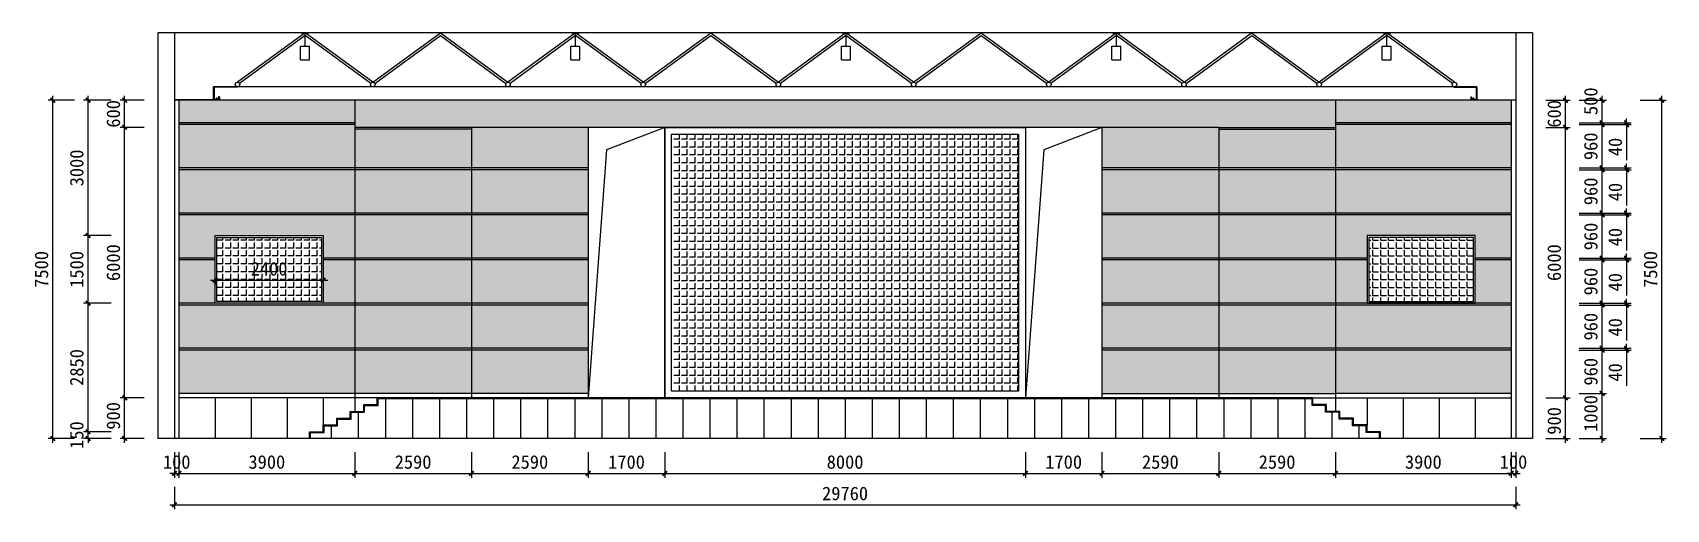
# Model space of a CAD drawing. Header units: millimetres. Extents: x -150677 to 588340, y -254013 to 149700.
# Drawn here: x 264356 to 300603, y -31325 to -20754 of the extents above; entities that cross this region are included whole.
import ezdxf

# ---------------------------------------------------------------- set-up
doc = ezdxf.new("R2010")
doc.units = ezdxf.units.MM
doc.header["$LTSCALE"] = 10
doc.header["$MEASUREMENT"] = 0
doc.linetypes.add('HIDDEN', pattern=[0.375, 0.25, -0.125])
for name, color, linetype in [('2-Ba顶面轮廓', 4, 'Continuous'), ('2-Da地拼', 4, 'Continuous'), ('9-ELa粗', 2, 'Continuous'), ('ceiling-light', 2, 'Continuous'), ('E-Elevation(立面图层)', 134, 'Continuous'), ('HAT【填充】', 8, 'Continuous')]:
    doc.layers.add(name, color=color, linetype=linetype)
doc.styles.get("Standard").update_dxf_attribs({"font": ''})
doc.styles.get('Standard').set_extended_font_data('SimSun')
doc.dimstyles.new('DIMN100', dxfattribs={"dimtxt": 300, "dimasz": 100, "dimexe": 100, "dimexo": 300, "dimgap": 100, "dimtad": 1, "dimdec": 0, "dimtxsty": 'Standard', "dimblk": 'ARCHTICK', "dimcen": 2.5, "dimdle": 100, "dimclrd": 8, "dimclre": 8, "dimclrt": 96, "dimadec": 0, "dimazin": 0, "dimtfac": 1, "dimtdec": 0, "dimtmove": 0, "dimatfit": 3, "dimldrblk": 'DOT', "dimfxl": 100, "dimarcsym": 0})
pattern_1 = [(90, (77426.86, -29654), (-408, 2e-14), [81.6, -122.4, 40.8, -163.2]), (90, (77416.66, -29368.4), (-408, 2e-14), [81.6, -326.4]), (90, (77396.26, -29409.2), (-408, 2e-14), [40.8, -367.2]), (90, (77386.06, -29633.6), (-408, 2e-14), [20.4, -285.6, 20.4, -81.6]), (90, (77365.66, -29490.8), (-408, 2e-14), [81.6, -122.4, 20.4, -183.6]), (90, (77355.46, -29592.8), (-408, 2e-14), [61.2, -346.8]), (90, (77345.26, -29490.8), (-408, 2e-14), [122.4, -285.6]), (90, (77335.06, -29613.2), (-408, 2e-14), [81.6, -326.4]), (90, (77324.86, -29450), (-408, 2e-14), [204, -204]), (90, (77304.46, -29572.4), (-408, 2e-14), [40.8, -122.4, 81.6, -163.2]), (90, (77294.26, -29286.8), (-408, 2e-14), [81.6, -326.4]), (90, (77284.06, -29368.4), (-408, 2e-14), [40.8, -367.2]), (90, (77273.86, -29450), (-408, 2e-14), [40.8, -367.2]), (90, (77263.66, -29654), (-408, 2e-14), [81.6, -326.4]), (90, (77253.46, -29450), (-408, 2e-14), [81.6, -326.4]), (90, (77233.06, -29450), (-408, 2e-14), [81.6, -81.6, 81.6, -163.2]), (90, (77212.66, -29531.6), (-408, 2e-14), [40.8, -204, 81.6, -81.6]), (90, (77202.46, -29450), (-408, 2e-14), [122.4, -285.6]), (90, (77182.06, -29450), (-408, 2e-14), [81.6, -326.4]), (90, (77171.86, -29613.2), (-408, 2e-14), [122.4, -163.2, 40.8, -81.6]), (90, (77151.46, -29613.2), (-408, 2e-14), [204, -204]), (90, (77141.26, -29368.4), (-408, 2e-14), [40.8, -367.2]), (90, (77131.06, -29490.8), (-408, 2e-14), [81.6, -326.4]), (90, (77120.86, -29572.4), (-408, 2e-14), [40.8, -163.2, 40.8, -163.2]), (90, (77110.66, -29613.2), (-408, 2e-14), [40.8, -122.4, 81.6, -163.2]), (90, (77100.46, -29531.6), (-408, 2e-14), [40.8, -204, 40.8, -122.4]), (90, (77090.26, -29450), (-408, 2e-14), [122.4, -285.6]), (90, (77069.86, -29613.2), (-408, 2e-14), [81.6, -326.4]), (90, (77059.66, -29409.2), (-408, 2e-14), [40.8, -367.2]), (90, (77049.46, -29327.6), (-408, 2e-14), [40.8, -367.2]), (104.036243, (77396.26, -29368.4), (-1e-06, 408), [42.024, -1640.203]), (104.036243, (77304.46, -29327.6), (-1e-06, 408), [42.024, -1640.203]), (104.036243, (77059.66, -29368.4), (-1e-06, 408), [42.024, -1640.203]), (104.036243, (77212.66, -29490.8), (-1e-06, 408), [42.024, -1640.203]), (104.036243, (77151.46, -29409.2), (-1e-06, 408), [42.024, -1640.203]), (104.036243, (77182.06, -29368.4), (-1e-06, 408), [42.024, -1640.203]), (104.036243, (77110.66, -29572.4), (-1e-06, 408), [42.024, -1640.203]), (104.036243, (77131.06, -29409.2), (-1e-06, 408), [42.024, -1640.203]), (104.036243, (77284.06, -29327.6), (-1e-06, 408), [84.048, -1598.179]), (104.036243, (77253.46, -29368.4), (-1e-06, 408), [84.048, -1598.179]), (104.036243, (77233.06, -29368.4), (-1e-06, 408), [84.048, -1598.179]), (255.963757, (77365.66, -29490.8), (-1e-08, -408), [42.024, -84.048, 42.024, -1514.13102]), (255.963757, (77304.46, -29572.4), (-1e-08, -408), [42.024, -1640.203]), (255.963757, (77120.86, -29572.4), (-1e-08, -408), [84.048, -1598.179]), (284.036243, (77416.66, -29368.4), (1e-06, -408), [42.024, -1640.203]), (75.963757, (77416.66, -29286.8), (1e-08, 408), [42.024, -1640.203]), (75.963757, (77273.86, -29409.2), (1e-08, 408), [42.024, -1640.203]), (75.963757, (77202.46, -29327.6), (1e-08, 408), [42.024, -1640.203]), (75.963757, (77171.86, -29490.8), (1e-08, 408), [42.024, -1640.203]), (75.963757, (77120.86, -29531.6), (1e-08, 408), [42.024, -1640.203]), (75.963757, (77100.46, -29490.8), (1e-08, 408), [42.024, -1640.203]), (75.963757, (77171.86, -29490.8), (1e-08, 408), [42.024, -1640.203]), (75.963757, (77110.66, -29368.4), (1e-08, 408), [168.096, -1514.131]), (75.963757, (77386.06, -29613.2), (1e-08, 408), [168.096, -1514.131]), (75.963757, (77355.46, -29572.4), (1e-08, 408), [168.096, -1514.131]), (75.963757, (77335.06, -29531.6), (1e-08, 408), [42.024, -84.048, 84.048, -1472.10702]), (75.963757, (77304.46, -29531.6), (1e-08, 408), [84.048, -84.048, 84.048, -1430.08302]), (75.963757, (77263.66, -29572.4), (1e-08, 408), [168.096, -1514.131]), (75.963757, (77233.06, -29613.2), (1e-08, 408), [168.096, -1514.131]), (75.963757, (77212.66, -29613.2), (1e-08, 408), [168.096, -1514.131]), (75.963757, (77090.26, -29327.6), (1e-08, 408), [42.024, -1640.203]), (75.96377, (77049.46, -29286.8), (-8e-05, 408), [84.048, -1598.179]), (75.96377, (77069.86, -29531.6), (-8e-05, 408), [84.048, -1598.179]), (75.96376, (77426.86, -29572.4), (-7e-06, 408), [168.096, -1514.131]), (75.96376, (77141.26, -29327.6), (-7e-06, 408), [126.072, -1556.155]), (75.96376, (77171.86, -29286.8), (-7e-06, 408), [252.144, -1430.083])]
pattern_2 = [(90, (0, 0), (-408, 2e-14), [81.6, -122.4, 40.8, -163.2]), (90, (-10.2, 285.6), (-408, 2e-14), [81.6, -326.4]), (90, (-30.6, 244.8), (-408, 2e-14), [40.8, -367.2]), (90, (-40.8, 20.4), (-408, 2e-14), [20.4, -285.6, 20.4, -81.6]), (90, (-61.2, 163.2), (-408, 2e-14), [81.6, -122.4, 20.4, -183.6]), (90, (-71.4, 61.2), (-408, 2e-14), [61.2, -346.8]), (90, (-81.6, 163.2), (-408, 2e-14), [122.4, -285.6]), (90, (-91.8, 40.8), (-408, 2e-14), [81.6, -326.4]), (90, (-102, 204), (-408, 2e-14), [204, -204]), (90, (-122.4, 81.6), (-408, 2e-14), [40.8, -122.4, 81.6, -163.2]), (90, (-132.6, 367.2), (-408, 2e-14), [81.6, -326.4]), (90, (-142.8, 285.6), (-408, 2e-14), [40.8, -367.2]), (90, (-153, 204), (-408, 2e-14), [40.8, -367.2]), (90, (-163.2, 1e-14), (-408, 2e-14), [81.6, -326.4]), (90, (-173.4, 204), (-408, 2e-14), [81.6, -326.4]), (90, (-193.8, 204), (-408, 2e-14), [81.6, -81.6, 81.6, -163.2]), (90, (-214.2, 122.4), (-408, 2e-14), [40.8, -204, 81.6, -81.6]), (90, (-224.4, 204), (-408, 2e-14), [122.4, -285.6]), (90, (-244.8, 204), (-408, 2e-14), [81.6, -326.4]), (90, (-255, 40.8), (-408, 2e-14), [122.4, -163.2, 40.8, -81.6]), (90, (-275.4, 40.8), (-408, 2e-14), [204, -204]), (90, (-285.6, 285.6), (-408, 2e-14), [40.8, -367.2]), (90, (-295.8, 163.2), (-408, 2e-14), [81.6, -326.4]), (90, (-306, 81.6), (-408, 2e-14), [40.8, -163.2, 40.8, -163.2]), (90, (-316.2, 40.8), (-408, 2e-14), [40.8, -122.4, 81.6, -163.2]), (90, (-326.4, 122.4), (-408, 2e-14), [40.8, -204, 40.8, -122.4]), (90, (-336.6, 204), (-408, 2e-14), [122.4, -285.6]), (90, (-357, 40.8), (-408, 2e-14), [81.6, -326.4]), (90, (-367.2, 244.8), (-408, 2e-14), [40.8, -367.2]), (90, (-377.4, 326.4), (-408, 2e-14), [40.8, -367.2]), (104.036243, (-30.6, 285.6), (-1e-06, 408), [42.024, -1640.203]), (104.036243, (-122.4, 326.4), (-1e-06, 408), [42.024, -1640.203]), (104.036243, (-367.2, 285.6), (-1e-06, 408), [42.024, -1640.203]), (104.036243, (-214.2, 163.2), (-1e-06, 408), [42.024, -1640.203]), (104.036243, (-275.4, 244.8), (-1e-06, 408), [42.024, -1640.203]), (104.036243, (-244.8, 285.6), (-1e-06, 408), [42.024, -1640.203]), (104.036243, (-316.2, 81.6), (-1e-06, 408), [42.024, -1640.203]), (104.036243, (-295.8, 244.8), (-1e-06, 408), [42.024, -1640.203]), (104.036243, (-142.8, 326.4), (-1e-06, 408), [84.048, -1598.179]), (104.036243, (-173.4, 285.6), (-1e-06, 408), [84.048, -1598.179]), (104.036243, (-193.8, 285.6), (-1e-06, 408), [84.048, -1598.179]), (255.963757, (-61.2, 163.2), (-1e-08, -408), [42.024, -84.048, 42.024, -1514.13102]), (255.963757, (-122.4, 81.6), (-1e-08, -408), [42.024, -1640.203]), (255.963757, (-306, 81.6), (-1e-08, -408), [84.048, -1598.179]), (284.036243, (-10.2, 285.6), (1e-06, -408), [42.024, -1640.203]), (75.963757, (-10.2, 367.2), (1e-08, 408), [42.024, -1640.203]), (75.963757, (-153, 244.8), (1e-08, 408), [42.024, -1640.203]), (75.963757, (-224.4, 326.4), (1e-08, 408), [42.024, -1640.203]), (75.963757, (-255, 163.2), (1e-08, 408), [42.024, -1640.203]), (75.963757, (-306, 122.4), (1e-08, 408), [42.024, -1640.203]), (75.963757, (-326.4, 163.2), (1e-08, 408), [42.024, -1640.203]), (75.963757, (-255, 163.2), (1e-08, 408), [42.024, -1640.203]), (75.963757, (-316.2, 285.6), (1e-08, 408), [168.096, -1514.131]), (75.963757, (-40.8, 40.8), (1e-08, 408), [168.096, -1514.131]), (75.963757, (-71.4, 81.6), (1e-08, 408), [168.096, -1514.131]), (75.963757, (-91.8, 122.4), (1e-08, 408), [42.024, -84.048, 84.048, -1472.10702]), (75.963757, (-122.4, 122.4), (1e-08, 408), [84.048, -84.048, 84.048, -1430.08302]), (75.963757, (-163.2, 81.6), (1e-08, 408), [168.096, -1514.131]), (75.963757, (-193.8, 40.8), (1e-08, 408), [168.096, -1514.131]), (75.963757, (-214.2, 40.8), (1e-08, 408), [168.096, -1514.131]), (75.963757, (-336.6, 326.4), (1e-08, 408), [42.024, -1640.203]), (75.963768, (-377.4, 367.2), (-7.8e-05, 408), [84.048, -1598.179]), (75.963768, (-357, 122.4), (-7.8e-05, 408), [84.048, -1598.179]), (75.963758, (5e-15, 81.6), (-7e-06, 408), [168.096, -1514.131]), (75.963758, (-285.6, 326.4), (-7e-06, 408), [126.072, -1556.155]), (75.963758, (-255, 367.2), (-7e-06, 408), [252.144, -1430.083])]

msp = doc.modelspace()

# ---------------------------------------------------------------- blocks, each defined once
blk = doc.blocks.new('A$C03C100C5')
at = {"color": 8, "linetype": 'HIDDEN', "ltscale": 0.001}
for p, q in [((2, 23, 0), (28, 23, 0)), ((15, 12, 0), (15, 34, 0))]:
    blk.add_line(p, q, dxfattribs=at)
at = {"ltscale": 0.2}
for p, q in [((5, 23, 0), (5, 11, 0)), ((25, 23, 0), (25, 11, 0))]:
    blk.add_line(p, q, dxfattribs=at)
at = {"ltscale": 0.2, "elevation": 0}
blk.add_lwpolyline([(30, 0), (30, 11), (0, 11), (0, 0)], close=True, dxfattribs=at)
at = {"ltscale": 0.2}
blk.add_circle((15, 23, 0), 7.88, dxfattribs=at)
blk.add_arc((15, 23, 0), 9.63, 356.8047, 183.1953, dxfattribs=at)
blk = doc.blocks.new('A$C68075832')
at = {"layer": 'E-Elevation(立面图层)', "color": 251, "ltscale": 200}
for p, q in [((-172, 1200), (-32, 1200)), ((-172, 1180), (-172, 1200)), ((-32, 1180), (-172, 1180)), ((-102, 900), (-102, 1180)), ((-32, 1180), (-32, 1200))]:
    blk.add_line(p, q, dxfattribs=at)
at = {"layer": 'E-Elevation(立面图层)', "ltscale": 200}
for p, q in [((0, 900), (-199, 900)), ((-199, 600), (-199, 900)), ((0, 600), (0, 900)), ((0, 600), (-199, 600))]:
    blk.add_line(p, q, dxfattribs=at)
blk = doc.blocks.new('_ArchTick')
at = {"color": 0, "linetype": 'ByBlock', "const_width": 0.4}
blk.add_lwpolyline([(-0.5, -0.5), (0.5, 0.5)], dxfattribs=at)
blk = doc.blocks.new('*D1337')
at = {"layer": '2-Ba顶面轮廓', "color": 8, "lineweight": -2, "transparency": 16777216}
for p, q in [((297931.78166, -28854), (298466.5, -28854)), ((298366.5, -29854), (298366.5, -28754)), ((297931.78166, -29754), (298466.5, -29754))]:
    blk.add_line(p, q, dxfattribs=at)
at = {"layer": 'Defpoints', "color": 0, "transparency": 16777216}
for p in [(297631.78166, -28854), (298366.5, -28854), (297631.78166, -29754)]:
    blk.add_point(p, dxfattribs=at)
at = {"layer": '2-Ba顶面轮廓', "color": 8, "lineweight": -2, "transparency": 16777216, "xscale": 100, "yscale": 100, "zscale": 100}
for p, rotation in [((298366.5, -28854), 90), ((298366.5, -29754), 270)]:
    blk.add_blockref('_ArchTick', p, dxfattribs=dict(at, rotation=rotation))
at = {"layer": '2-Ba顶面轮廓', "color": 96, "transparency": 16777216, "insert": (298116.5, -29364), "char_height": 300, "attachment_point": 5, "rotation": 90}
blk.add_mtext('900', dxfattribs=at)
blk = doc.blocks.new('_DOT')
at = {"color": 0, "linetype": 'ByBlock'}
blk.add_line((-0.35, 0), (-1, 0), dxfattribs=at)
at = {"color": 0, "linetype": 'ByBlock', "const_width": 0.35}
blk.add_lwpolyline([(-0.175, 0, 1), (0.175, 0, 1)], format="xyb", close=True, dxfattribs=at)
blk = doc.blocks.new('*D1338')
at = {"layer": '2-Ba顶面轮廓', "color": 8, "lineweight": -2, "transparency": 16777216}
for p, q in [((298366.5, -28954), (298366.5, -22754)), ((297931.78166, -22854), (298466.5, -22854)), ((297931.78166, -28854), (298466.5, -28854))]:
    blk.add_line(p, q, dxfattribs=at)
at = {"layer": 'Defpoints', "color": 0, "transparency": 16777216}
for p in [(297631.78166, -22854), (298366.5, -22854), (297631.78166, -28854)]:
    blk.add_point(p, dxfattribs=at)
at = {"layer": '2-Ba顶面轮廓', "color": 8, "lineweight": -2, "transparency": 16777216, "xscale": 100, "yscale": 100, "zscale": 100}
for p, rotation in [((298366.5, -22854), 90), ((298366.5, -28854), 270)]:
    blk.add_blockref('_ArchTick', p, dxfattribs=dict(at, rotation=rotation))
at = {"layer": '2-Ba顶面轮廓', "color": 96, "transparency": 16777216, "insert": (298116.5, -25854), "char_height": 300, "attachment_point": 5, "rotation": 90}
blk.add_mtext('6000', dxfattribs=at)
blk = doc.blocks.new('*D1339')
at = {"layer": '2-Ba顶面轮廓', "color": 8, "lineweight": -2, "transparency": 16777216}
for p, q in [((297931.78166, -22254), (298466.5, -22254)), ((298366.5, -22954), (298366.5, -22154)), ((297931.78166, -22854), (298466.5, -22854))]:
    blk.add_line(p, q, dxfattribs=at)
at = {"layer": 'Defpoints', "color": 0, "transparency": 16777216}
for p in [(297631.78166, -22254), (298366.5, -22254), (297631.78166, -22854)]:
    blk.add_point(p, dxfattribs=at)
at = {"layer": '2-Ba顶面轮廓', "color": 8, "lineweight": -2, "transparency": 16777216, "xscale": 100, "yscale": 100, "zscale": 100}
for p, rotation in [((298366.5, -22254), 90), ((298366.5, -22854), 270)]:
    blk.add_blockref('_ArchTick', p, dxfattribs=dict(at, rotation=rotation))
at = {"layer": '2-Ba顶面轮廓', "color": 96, "transparency": 16777216, "insert": (298116.5, -22554), "char_height": 300, "attachment_point": 5, "rotation": 90}
blk.add_mtext('600', dxfattribs=at)
blk = doc.blocks.new('*D1340')
at = {"layer": '2-Ba顶面轮廓', "color": 8, "lineweight": -2, "transparency": 16777216}
for p, q in [((298666, -28754), (299278, -28754)), ((299178, -29854), (299178, -28654)), ((298666, -29754), (299278, -29754))]:
    blk.add_line(p, q, dxfattribs=at)
at = {"layer": 'Defpoints', "color": 0, "transparency": 16777216}
for p in [(298366, -28754), (299178, -28754), (298366, -29754)]:
    blk.add_point(p, dxfattribs=at)
at = {"layer": '2-Ba顶面轮廓', "color": 8, "lineweight": -2, "transparency": 16777216, "xscale": 100, "yscale": 100, "zscale": 100}
for p, rotation in [((299178, -28754), 90), ((299178, -29754), 270)]:
    blk.add_blockref('_ArchTick', p, dxfattribs=dict(at, rotation=rotation))
at = {"layer": '2-Ba顶面轮廓', "color": 96, "transparency": 16777216, "insert": (298928, -29199), "char_height": 300, "attachment_point": 5, "rotation": 90}
blk.add_mtext('1000', dxfattribs=at)
blk = doc.blocks.new('*D1341')
at = {"layer": '2-Ba顶面轮廓', "color": 8, "lineweight": -2, "transparency": 16777216}
for p, q in [((298666.5, -27794), (299278.5, -27794)), ((299178.5, -28854), (299178.5, -27694)), ((298666.5, -28754), (299278.5, -28754))]:
    blk.add_line(p, q, dxfattribs=at)
at = {"layer": 'Defpoints', "color": 0, "transparency": 16777216}
for p in [(298366.5, -27794), (299178.5, -27794), (298366.5, -28754)]:
    blk.add_point(p, dxfattribs=at)
at = {"layer": '2-Ba顶面轮廓', "color": 8, "lineweight": -2, "transparency": 16777216, "xscale": 100, "yscale": 100, "zscale": 100}
for p, rotation in [((299178.5, -27794), 90), ((299178.5, -28754), 270)]:
    blk.add_blockref('_ArchTick', p, dxfattribs=dict(at, rotation=rotation))
at = {"layer": '2-Ba顶面轮廓', "color": 96, "transparency": 16777216, "insert": (298928.5, -28274), "char_height": 300, "attachment_point": 5, "rotation": 90}
blk.add_mtext('960', dxfattribs=at)
blk = doc.blocks.new('*D1342')
at = {"layer": '2-Ba顶面轮廓', "color": 8, "lineweight": -2, "transparency": 16777216}
for p, q in [((299209, -27754), (299821, -27754)), ((299209, -27794), (299821, -27794)), ((299721, -27754), (299721, -27654)), ((299721, -27754), (299721, -27794)), ((299721, -27794), (299721, -28584))]:
    blk.add_line(p, q, dxfattribs=at)
at = {"layer": 'Defpoints', "color": 0, "transparency": 16777216}
for p in [(298909, -27754), (298909, -27794), (299721, -27754)]:
    blk.add_point(p, dxfattribs=at)
at = {"layer": '2-Ba顶面轮廓', "color": 8, "lineweight": -2, "transparency": 16777216, "xscale": 100, "yscale": 100, "zscale": 100}
for p, rotation in [((299721, -27754), 270), ((299721, -27794), 90)]:
    blk.add_blockref('_ArchTick', p, dxfattribs=dict(at, rotation=rotation))
at = {"layer": '2-Ba顶面轮廓', "color": 96, "transparency": 16777216, "insert": (299471, -28289), "char_height": 300, "attachment_point": 5, "rotation": 90}
blk.add_mtext('40', dxfattribs=at)
blk = doc.blocks.new('*D1343')
at = {"layer": '2-Ba顶面轮廓', "color": 8, "lineweight": -2, "transparency": 16777216}
for p, q in [((298666.5, -26794), (299278.5, -26794)), ((299178.5, -27854), (299178.5, -26694)), ((298666.5, -27754), (299278.5, -27754))]:
    blk.add_line(p, q, dxfattribs=at)
at = {"layer": 'Defpoints', "color": 0, "transparency": 16777216}
for p in [(298366.5, -26794), (299178.5, -26794), (298366.5, -27754)]:
    blk.add_point(p, dxfattribs=at)
at = {"layer": '2-Ba顶面轮廓', "color": 8, "lineweight": -2, "transparency": 16777216, "xscale": 100, "yscale": 100, "zscale": 100}
for p, rotation in [((299178.5, -26794), 90), ((299178.5, -27754), 270)]:
    blk.add_blockref('_ArchTick', p, dxfattribs=dict(at, rotation=rotation))
at = {"layer": '2-Ba顶面轮廓', "color": 96, "transparency": 16777216, "insert": (298928.5, -27274), "char_height": 300, "attachment_point": 5, "rotation": 90}
blk.add_mtext('960', dxfattribs=at)
blk = doc.blocks.new('*D1344')
at = {"layer": '2-Ba顶面轮廓', "color": 8, "lineweight": -2, "transparency": 16777216}
for p, q in [((299209, -26754), (299821, -26754)), ((299209, -26794), (299821, -26794)), ((299721, -26754), (299721, -26654)), ((299721, -26754), (299721, -26794)), ((299721, -26794), (299721, -27584))]:
    blk.add_line(p, q, dxfattribs=at)
at = {"layer": 'Defpoints', "color": 0, "transparency": 16777216}
for p in [(298909, -26754), (298909, -26794), (299721, -26754)]:
    blk.add_point(p, dxfattribs=at)
at = {"layer": '2-Ba顶面轮廓', "color": 8, "lineweight": -2, "transparency": 16777216, "xscale": 100, "yscale": 100, "zscale": 100}
for p, rotation in [((299721, -26754), 270), ((299721, -26794), 90)]:
    blk.add_blockref('_ArchTick', p, dxfattribs=dict(at, rotation=rotation))
at = {"layer": '2-Ba顶面轮廓', "color": 96, "transparency": 16777216, "insert": (299471, -27289), "char_height": 300, "attachment_point": 5, "rotation": 90}
blk.add_mtext('40', dxfattribs=at)
blk = doc.blocks.new('*D1347')
at = {"layer": '2-Ba顶面轮廓', "color": 8, "lineweight": -2, "transparency": 16777216}
for p, q in [((299178.5, -26854), (299178.5, -25694)), ((298666.5, -25794), (299278.5, -25794)), ((298666.5, -26754), (299278.5, -26754))]:
    blk.add_line(p, q, dxfattribs=at)
at = {"layer": 'Defpoints', "color": 0, "transparency": 16777216}
for p in [(298366.5, -25794), (299178.5, -25794), (298366.5, -26754)]:
    blk.add_point(p, dxfattribs=at)
at = {"layer": '2-Ba顶面轮廓', "color": 8, "lineweight": -2, "transparency": 16777216, "xscale": 100, "yscale": 100, "zscale": 100}
for p, rotation in [((299178.5, -25794), 90), ((299178.5, -26754), 270)]:
    blk.add_blockref('_ArchTick', p, dxfattribs=dict(at, rotation=rotation))
at = {"layer": '2-Ba顶面轮廓', "color": 96, "transparency": 16777216, "insert": (298928.5, -26274), "char_height": 300, "attachment_point": 5, "rotation": 90}
blk.add_mtext('960', dxfattribs=at)
blk = doc.blocks.new('*D1345')
at = {"layer": '2-Ba顶面轮廓', "color": 8, "lineweight": -2, "transparency": 16777216}
for p, q in [((299721, -25754), (299721, -25654)), ((299209, -25754), (299821, -25754)), ((299209, -25794), (299821, -25794)), ((299721, -25754), (299721, -25794)), ((299721, -25794), (299721, -26584))]:
    blk.add_line(p, q, dxfattribs=at)
at = {"layer": 'Defpoints', "color": 0, "transparency": 16777216}
for p in [(298909, -25754), (298909, -25794), (299721, -25754)]:
    blk.add_point(p, dxfattribs=at)
at = {"layer": '2-Ba顶面轮廓', "color": 8, "lineweight": -2, "transparency": 16777216, "xscale": 100, "yscale": 100, "zscale": 100}
for p, rotation in [((299721, -25754), 270), ((299721, -25794), 90)]:
    blk.add_blockref('_ArchTick', p, dxfattribs=dict(at, rotation=rotation))
at = {"layer": '2-Ba顶面轮廓', "color": 96, "transparency": 16777216, "insert": (299471, -26289), "char_height": 300, "attachment_point": 5, "rotation": 90}
blk.add_mtext('40', dxfattribs=at)
blk = doc.blocks.new('*D1346')
at = {"layer": '2-Ba顶面轮廓', "color": 8, "lineweight": -2, "transparency": 16777216}
for p, q in [((298666.5, -24794), (299278.5, -24794)), ((299178.5, -25854), (299178.5, -24694)), ((298666.5, -25754), (299278.5, -25754))]:
    blk.add_line(p, q, dxfattribs=at)
at = {"layer": 'Defpoints', "color": 0, "transparency": 16777216}
for p in [(298366.5, -24794), (299178.5, -24794), (298366.5, -25754)]:
    blk.add_point(p, dxfattribs=at)
at = {"layer": '2-Ba顶面轮廓', "color": 8, "lineweight": -2, "transparency": 16777216, "xscale": 100, "yscale": 100, "zscale": 100}
for p, rotation in [((299178.5, -24794), 90), ((299178.5, -25754), 270)]:
    blk.add_blockref('_ArchTick', p, dxfattribs=dict(at, rotation=rotation))
at = {"layer": '2-Ba顶面轮廓', "color": 96, "transparency": 16777216, "insert": (298928.5, -25274), "char_height": 300, "attachment_point": 5, "rotation": 90}
blk.add_mtext('960', dxfattribs=at)
blk = doc.blocks.new('*D1348')
at = {"layer": '2-Ba顶面轮廓', "color": 8, "lineweight": -2, "transparency": 16777216}
for p, q in [((299209, -24754), (299821, -24754)), ((299209, -24794), (299821, -24794)), ((299721, -24754), (299721, -24654)), ((299721, -24754), (299721, -24794)), ((299721, -24794), (299721, -25584))]:
    blk.add_line(p, q, dxfattribs=at)
at = {"layer": 'Defpoints', "color": 0, "transparency": 16777216}
for p in [(298909, -24754), (298909, -24794), (299721, -24754)]:
    blk.add_point(p, dxfattribs=at)
at = {"layer": '2-Ba顶面轮廓', "color": 8, "lineweight": -2, "transparency": 16777216, "xscale": 100, "yscale": 100, "zscale": 100}
for p, rotation in [((299721, -24754), 270), ((299721, -24794), 90)]:
    blk.add_blockref('_ArchTick', p, dxfattribs=dict(at, rotation=rotation))
at = {"layer": '2-Ba顶面轮廓', "color": 96, "transparency": 16777216, "insert": (299471, -25289), "char_height": 300, "attachment_point": 5, "rotation": 90}
blk.add_mtext('40', dxfattribs=at)
blk = doc.blocks.new('*D1351')
at = {"layer": '2-Ba顶面轮廓', "color": 8, "lineweight": -2, "transparency": 16777216}
for p, q in [((298666.5, -23794), (299278.5, -23794)), ((299178.5, -24854), (299178.5, -23694)), ((298666.5, -24754), (299278.5, -24754))]:
    blk.add_line(p, q, dxfattribs=at)
at = {"layer": 'Defpoints', "color": 0, "transparency": 16777216}
for p in [(298366.5, -23794), (299178.5, -23794), (298366.5, -24754)]:
    blk.add_point(p, dxfattribs=at)
at = {"layer": '2-Ba顶面轮廓', "color": 8, "lineweight": -2, "transparency": 16777216, "xscale": 100, "yscale": 100, "zscale": 100}
for p, rotation in [((299178.5, -23794), 90), ((299178.5, -24754), 270)]:
    blk.add_blockref('_ArchTick', p, dxfattribs=dict(at, rotation=rotation))
at = {"layer": '2-Ba顶面轮廓', "color": 96, "transparency": 16777216, "insert": (298928.5, -24274), "char_height": 300, "attachment_point": 5, "rotation": 90}
blk.add_mtext('960', dxfattribs=at)
blk = doc.blocks.new('*D1349')
at = {"layer": '2-Ba顶面轮廓', "color": 8, "lineweight": -2, "transparency": 16777216}
for p, q in [((299209, -23754), (299821, -23754)), ((299209, -23794), (299821, -23794)), ((299721, -23754), (299721, -23654)), ((299721, -23754), (299721, -23794)), ((299721, -23794), (299721, -24584))]:
    blk.add_line(p, q, dxfattribs=at)
at = {"layer": 'Defpoints', "color": 0, "transparency": 16777216}
for p in [(298909, -23754), (298909, -23794), (299721, -23754)]:
    blk.add_point(p, dxfattribs=at)
at = {"layer": '2-Ba顶面轮廓', "color": 8, "lineweight": -2, "transparency": 16777216, "xscale": 100, "yscale": 100, "zscale": 100}
for p, rotation in [((299721, -23754), 270), ((299721, -23794), 90)]:
    blk.add_blockref('_ArchTick', p, dxfattribs=dict(at, rotation=rotation))
at = {"layer": '2-Ba顶面轮廓', "color": 96, "transparency": 16777216, "insert": (299471, -24289), "char_height": 300, "attachment_point": 5, "rotation": 90}
blk.add_mtext('40', dxfattribs=at)
blk = doc.blocks.new('*D1350')
at = {"layer": '2-Ba顶面轮廓', "color": 8, "lineweight": -2, "transparency": 16777216}
for p, q in [((298666.5, -22794), (299278.5, -22794)), ((299178.5, -23854), (299178.5, -22694)), ((298666.5, -23754), (299278.5, -23754))]:
    blk.add_line(p, q, dxfattribs=at)
at = {"layer": 'Defpoints', "color": 0, "transparency": 16777216}
for p in [(298366.5, -22794), (299178.5, -22794), (298366.5, -23754)]:
    blk.add_point(p, dxfattribs=at)
at = {"layer": '2-Ba顶面轮廓', "color": 8, "lineweight": -2, "transparency": 16777216, "xscale": 100, "yscale": 100, "zscale": 100}
for p, rotation in [((299178.5, -22794), 90), ((299178.5, -23754), 270)]:
    blk.add_blockref('_ArchTick', p, dxfattribs=dict(at, rotation=rotation))
at = {"layer": '2-Ba顶面轮廓', "color": 96, "transparency": 16777216, "insert": (298928.5, -23274), "char_height": 300, "attachment_point": 5, "rotation": 90}
blk.add_mtext('960', dxfattribs=at)
blk = doc.blocks.new('*D1352')
at = {"layer": '2-Ba顶面轮廓', "color": 8, "lineweight": -2, "transparency": 16777216}
for p, q in [((299209, -22754), (299821, -22754)), ((299209, -22794), (299821, -22794)), ((299721, -22754), (299721, -22654)), ((299721, -22754), (299721, -22794)), ((299721, -22794), (299721, -23584))]:
    blk.add_line(p, q, dxfattribs=at)
at = {"layer": 'Defpoints', "color": 0, "transparency": 16777216}
for p in [(298909, -22754), (298909, -22794), (299721, -22754)]:
    blk.add_point(p, dxfattribs=at)
at = {"layer": '2-Ba顶面轮廓', "color": 8, "lineweight": -2, "transparency": 16777216, "xscale": 100, "yscale": 100, "zscale": 100}
for p, rotation in [((299721, -22754), 270), ((299721, -22794), 90)]:
    blk.add_blockref('_ArchTick', p, dxfattribs=dict(at, rotation=rotation))
at = {"layer": '2-Ba顶面轮廓', "color": 96, "transparency": 16777216, "insert": (299471, -23289), "char_height": 300, "attachment_point": 5, "rotation": 90}
blk.add_mtext('40', dxfattribs=at)
blk = doc.blocks.new('*D1353')
at = {"layer": '2-Ba顶面轮廓', "color": 8, "lineweight": -2, "transparency": 16777216}
for p, q in [((298666.5, -22254), (299278.5, -22254)), ((299178.5, -22854), (299178.5, -22154)), ((298666.5, -22754), (299278.5, -22754))]:
    blk.add_line(p, q, dxfattribs=at)
at = {"layer": 'Defpoints', "color": 0, "transparency": 16777216}
for p in [(298366.5, -22254), (299178.5, -22254), (298366.5, -22754)]:
    blk.add_point(p, dxfattribs=at)
at = {"layer": '2-Ba顶面轮廓', "color": 8, "lineweight": -2, "transparency": 16777216, "xscale": 100, "yscale": 100, "zscale": 100}
for p, rotation in [((299178.5, -22254), 90), ((299178.5, -22754), 270)]:
    blk.add_blockref('_ArchTick', p, dxfattribs=dict(at, rotation=rotation))
at = {"layer": '2-Ba顶面轮廓', "color": 96, "transparency": 16777216, "insert": (298928.5, -22274), "char_height": 300, "attachment_point": 5, "rotation": 90}
blk.add_mtext('500', dxfattribs=at)
blk = doc.blocks.new('*D1354')
at = {"layer": '2-Ba顶面轮廓', "color": 8, "lineweight": -2, "transparency": 16777216}
for p, q in [((300021, -22254), (300603, -22254)), ((300503, -29854), (300503, -22154)), ((300021, -29754), (300603, -29754))]:
    blk.add_line(p, q, dxfattribs=at)
at = {"layer": 'Defpoints', "color": 0, "transparency": 16777216}
for p in [(299721, -22254), (300503, -22254), (299721, -29754)]:
    blk.add_point(p, dxfattribs=at)
at = {"layer": '2-Ba顶面轮廓', "color": 8, "lineweight": -2, "transparency": 16777216, "xscale": 100, "yscale": 100, "zscale": 100}
for p, rotation in [((300503, -22254), 90), ((300503, -29754), 270)]:
    blk.add_blockref('_ArchTick', p, dxfattribs=dict(at, rotation=rotation))
at = {"layer": '2-Ba顶面轮廓', "color": 96, "transparency": 16777216, "insert": (300253, -26004), "char_height": 300, "attachment_point": 5, "rotation": 90}
blk.add_mtext('7500', dxfattribs=at)
blk = doc.blocks.new('*D1359')
at = {"layer": '2-Ba顶面轮廓', "color": 8, "lineweight": -2, "transparency": 16777216}
for p, q in [((266832, -28854), (266297, -28854)), ((266397, -29854), (266397, -28754)), ((266832, -29754), (266297, -29754))]:
    blk.add_line(p, q, dxfattribs=at)
at = {"layer": 'Defpoints', "color": 0, "transparency": 16777216}
for p in [(266397, -28854), (267132, -28854), (267132, -29754)]:
    blk.add_point(p, dxfattribs=at)
at = {"layer": '2-Ba顶面轮廓', "color": 8, "lineweight": -2, "transparency": 16777216, "xscale": 100, "yscale": 100, "zscale": 100}
for p, rotation in [((266397, -28854), 90), ((266397, -29754), 270)]:
    blk.add_blockref('_ArchTick', p, dxfattribs=dict(at, rotation=rotation))
at = {"layer": '2-Ba顶面轮廓', "color": 96, "transparency": 16777216, "insert": (266147, -29253), "char_height": 300, "attachment_point": 5, "rotation": 90}
blk.add_mtext('900', dxfattribs=at)
blk = doc.blocks.new('*D1355')
at = {"layer": '2-Ba顶面轮廓', "color": 8, "lineweight": -2, "transparency": 16777216}
for p, q in [((266397, -28954), (266397, -22754)), ((266832, -22854), (266297, -22854)), ((266832, -28854), (266297, -28854))]:
    blk.add_line(p, q, dxfattribs=at)
at = {"layer": 'Defpoints', "color": 0, "transparency": 16777216}
for p in [(266397, -22854), (267132, -22854), (267132, -28854)]:
    blk.add_point(p, dxfattribs=at)
at = {"layer": '2-Ba顶面轮廓', "color": 8, "lineweight": -2, "transparency": 16777216, "xscale": 100, "yscale": 100, "zscale": 100}
for p, rotation in [((266397, -22854), 90), ((266397, -28854), 270)]:
    blk.add_blockref('_ArchTick', p, dxfattribs=dict(at, rotation=rotation))
at = {"layer": '2-Ba顶面轮廓', "color": 96, "transparency": 16777216, "insert": (266147, -25854), "char_height": 300, "attachment_point": 5, "rotation": 90}
blk.add_mtext('6000', dxfattribs=at)
blk = doc.blocks.new('*D1356')
at = {"layer": '2-Ba顶面轮廓', "color": 8, "lineweight": -2, "transparency": 16777216}
for p, q in [((266832, -22254), (266297, -22254)), ((266397, -22954), (266397, -22154)), ((266832, -22854), (266297, -22854))]:
    blk.add_line(p, q, dxfattribs=at)
at = {"layer": 'Defpoints', "color": 0, "transparency": 16777216}
for p in [(266397, -22254), (267132, -22254), (267132, -22854)]:
    blk.add_point(p, dxfattribs=at)
at = {"layer": '2-Ba顶面轮廓', "color": 8, "lineweight": -2, "transparency": 16777216, "xscale": 100, "yscale": 100, "zscale": 100}
for p, rotation in [((266397, -22254), 90), ((266397, -22854), 270)]:
    blk.add_blockref('_ArchTick', p, dxfattribs=dict(at, rotation=rotation))
at = {"layer": '2-Ba顶面轮廓', "color": 96, "transparency": 16777216, "insert": (266147, -22554), "char_height": 300, "attachment_point": 5, "rotation": 90}
blk.add_mtext('600', dxfattribs=at)
blk = doc.blocks.new('*D1357')
at = {"layer": '2-Ba顶面轮廓', "color": 8, "lineweight": -2, "transparency": 16777216}
for p, q in [((266097, -29604), (265485, -29604)), ((265585, -29604), (265585, -29504)), ((265585, -29754), (265585, -29604)), ((266097, -29754), (265485, -29754)), ((265585, -29754), (265585, -29854))]:
    blk.add_line(p, q, dxfattribs=at)
at = {"layer": 'Defpoints', "color": 0, "transparency": 16777216}
for p in [(265585, -29604), (266397, -29604), (266397, -29754)]:
    blk.add_point(p, dxfattribs=at)
at = {"layer": '2-Ba顶面轮廓', "color": 8, "lineweight": -2, "transparency": 16777216, "xscale": 100, "yscale": 100, "zscale": 100}
for p, rotation in [((265585, -29604), 270), ((265585, -29754), 90)]:
    blk.add_blockref('_ArchTick', p, dxfattribs=dict(at, rotation=rotation))
at = {"layer": '2-Ba顶面轮廓', "color": 96, "transparency": 16777216, "insert": (265335, -29679), "char_height": 300, "attachment_point": 5, "rotation": 90}
blk.add_mtext('150', dxfattribs=at)
blk = doc.blocks.new('*D1358')
at = {"layer": '2-Ba顶面轮廓', "color": 8, "lineweight": -2, "transparency": 16777216}
for p, q in [((265285, -22254), (264703, -22254)), ((264803, -29854), (264803, -22154)), ((265285, -29754), (264703, -29754))]:
    blk.add_line(p, q, dxfattribs=at)
at = {"layer": 'Defpoints', "color": 0, "transparency": 16777216}
for p in [(264803, -22254), (265585, -22254), (265585, -29754)]:
    blk.add_point(p, dxfattribs=at)
at = {"layer": '2-Ba顶面轮廓', "color": 8, "lineweight": -2, "transparency": 16777216, "xscale": 100, "yscale": 100, "zscale": 100}
for p, rotation in [((264803, -22254), 90), ((264803, -29754), 270)]:
    blk.add_blockref('_ArchTick', p, dxfattribs=dict(at, rotation=rotation))
at = {"layer": '2-Ba顶面轮廓', "color": 96, "transparency": 16777216, "insert": (264553, -26004), "char_height": 300, "attachment_point": 5, "rotation": 90}
blk.add_mtext('7500', dxfattribs=at)
blk = doc.blocks.new('*D1360')
at = {"layer": '2-Ba顶面轮廓', "color": 8, "lineweight": -2, "transparency": 16777216}
for p, q in [((267501.78166, -30054), (267501.78166, -30627.5)), ((267601.78166, -30054), (267601.78166, -30627.5)), ((267501.78166, -30527.5), (267401.78166, -30527.5)), ((267501.78166, -30527.5), (267601.78166, -30527.5)), ((267601.78166, -30527.5), (267701.78166, -30527.5))]:
    blk.add_line(p, q, dxfattribs=at)
at = {"layer": 'Defpoints', "color": 0, "transparency": 16777216}
for p in [(267501.78166, -29754), (267601.78166, -29754), (267601.78166, -30527.5)]:
    blk.add_point(p, dxfattribs=at)
at = {"layer": '2-Ba顶面轮廓', "color": 8, "lineweight": -2, "transparency": 16777216, "xscale": 100, "yscale": 100, "zscale": 100}
blk.add_blockref('_ArchTick', (267501.78166, -30527.5), dxfattribs=at)
at = {"layer": '2-Ba顶面轮廓', "color": 8, "lineweight": -2, "transparency": 16777216, "xscale": 100, "yscale": 100, "zscale": 100, "rotation": 180}
blk.add_blockref('_ArchTick', (267601.78166, -30527.5), dxfattribs=at)
at = {"layer": '2-Ba顶面轮廓', "color": 96, "transparency": 16777216, "insert": (267551.78166, -30277.5), "char_height": 300, "attachment_point": 5}
blk.add_mtext('100', dxfattribs=at)
blk = doc.blocks.new('*D1361')
at = {"layer": '2-Ba顶面轮廓', "color": 8, "lineweight": -2, "transparency": 16777216}
for p, q in [((271501.78166, -30054), (271501.78166, -30627.5)), ((274091.78166, -30054), (274091.78166, -30627.5)), ((271401.78166, -30527.5), (274191.78166, -30527.5))]:
    blk.add_line(p, q, dxfattribs=at)
at = {"layer": 'Defpoints', "color": 0, "transparency": 16777216}
for p in [(271501.78166, -29754), (274091.78166, -29754), (274091.78166, -30527.5)]:
    blk.add_point(p, dxfattribs=at)
at = {"layer": '2-Ba顶面轮廓', "color": 8, "lineweight": -2, "transparency": 16777216, "xscale": 100, "yscale": 100, "zscale": 100}
for p, rotation in [((271501.78166, -30527.5), 179.9999999999988), ((274091.78166, -30527.5), 359.9999999999989)]:
    blk.add_blockref('_ArchTick', p, dxfattribs=dict(at, rotation=rotation))
at = {"layer": '2-Ba顶面轮廓', "color": 96, "transparency": 16777216, "insert": (272796.78166, -30277.5), "char_height": 300, "attachment_point": 5}
blk.add_mtext('2590', dxfattribs=at)
blk = doc.blocks.new('*D1362')
at = {"layer": '2-Ba顶面轮廓', "color": 8, "lineweight": -2, "transparency": 16777216}
for p, q in [((274091.78166, -30054), (274091.78166, -30627.5)), ((276681.78166, -30054), (276681.78166, -30627.5)), ((273991.78166, -30527.5), (276781.78166, -30527.5))]:
    blk.add_line(p, q, dxfattribs=at)
at = {"layer": 'Defpoints', "color": 0, "transparency": 16777216}
for p in [(274091.78166, -29754), (276681.78166, -29754), (276681.78166, -30527.5)]:
    blk.add_point(p, dxfattribs=at)
at = {"layer": '2-Ba顶面轮廓', "color": 8, "lineweight": -2, "transparency": 16777216, "xscale": 100, "yscale": 100, "zscale": 100}
for p, rotation in [((274091.78166, -30527.5), 179.9999999999988), ((276681.78166, -30527.5), 359.9999999999989)]:
    blk.add_blockref('_ArchTick', p, dxfattribs=dict(at, rotation=rotation))
at = {"layer": '2-Ba顶面轮廓', "color": 96, "transparency": 16777216, "insert": (275386.78166, -30277.5), "char_height": 300, "attachment_point": 5}
blk.add_mtext('2590', dxfattribs=at)
blk = doc.blocks.new('*D1363')
at = {"layer": '2-Ba顶面轮廓', "color": 8, "lineweight": -2, "transparency": 16777216}
for p, q in [((276681.78166, -30054), (276681.78166, -30627.5)), ((278381.78166, -30054), (278381.78166, -30627.5)), ((276581.78166, -30527.5), (278481.78166, -30527.5))]:
    blk.add_line(p, q, dxfattribs=at)
at = {"layer": 'Defpoints', "color": 0, "transparency": 16777216}
for p in [(276681.78166, -29754), (278381.78166, -29754), (278381.78166, -30527.5)]:
    blk.add_point(p, dxfattribs=at)
at = {"layer": '2-Ba顶面轮廓', "color": 8, "lineweight": -2, "transparency": 16777216, "xscale": 100, "yscale": 100, "zscale": 100}
for p, rotation in [((276681.78166, -30527.5), 179.9999999999988), ((278381.78166, -30527.5), 359.9999999999989)]:
    blk.add_blockref('_ArchTick', p, dxfattribs=dict(at, rotation=rotation))
at = {"layer": '2-Ba顶面轮廓', "color": 96, "transparency": 16777216, "insert": (277531.78166, -30277.5), "char_height": 300, "attachment_point": 5}
blk.add_mtext('1700', dxfattribs=at)
blk = doc.blocks.new('*D1364')
at = {"layer": '2-Ba顶面轮廓', "color": 8, "lineweight": -2, "transparency": 16777216}
for p, q in [((278381.78166, -30054), (278381.78166, -30627.5)), ((286381.78166, -30054), (286381.78166, -30627.5)), ((278281.78166, -30527.5), (286481.78166, -30527.5))]:
    blk.add_line(p, q, dxfattribs=at)
at = {"layer": 'Defpoints', "color": 0, "transparency": 16777216}
for p in [(278381.78166, -29754), (286381.78166, -29754), (286381.78166, -30527.5)]:
    blk.add_point(p, dxfattribs=at)
at = {"layer": '2-Ba顶面轮廓', "color": 8, "lineweight": -2, "transparency": 16777216, "xscale": 100, "yscale": 100, "zscale": 100}
for p, rotation in [((278381.78166, -30527.5), 179.9999999999988), ((286381.78166, -30527.5), 359.9999999999989)]:
    blk.add_blockref('_ArchTick', p, dxfattribs=dict(at, rotation=rotation))
at = {"layer": '2-Ba顶面轮廓', "color": 96, "transparency": 16777216, "insert": (282381.78166, -30277.5), "char_height": 300, "attachment_point": 5}
blk.add_mtext('8000', dxfattribs=at)
blk = doc.blocks.new('*D1365')
at = {"layer": '2-Ba顶面轮廓', "color": 8, "lineweight": -2, "transparency": 16777216}
for p, q in [((286381.78166, -30054), (286381.78166, -30627.5)), ((288081.78166, -30054), (288081.78166, -30627.5)), ((286281.78166, -30527.5), (288181.78166, -30527.5))]:
    blk.add_line(p, q, dxfattribs=at)
at = {"layer": 'Defpoints', "color": 0, "transparency": 16777216}
for p in [(286381.78166, -29754), (288081.78166, -29754), (288081.78166, -30527.5)]:
    blk.add_point(p, dxfattribs=at)
at = {"layer": '2-Ba顶面轮廓', "color": 8, "lineweight": -2, "transparency": 16777216, "xscale": 100, "yscale": 100, "zscale": 100}
for p, rotation in [((286381.78166, -30527.5), 179.9999999999988), ((288081.78166, -30527.5), 359.9999999999989)]:
    blk.add_blockref('_ArchTick', p, dxfattribs=dict(at, rotation=rotation))
at = {"layer": '2-Ba顶面轮廓', "color": 96, "transparency": 16777216, "insert": (287231.78166, -30277.5), "char_height": 300, "attachment_point": 5}
blk.add_mtext('1700', dxfattribs=at)
blk = doc.blocks.new('*D1366')
at = {"layer": '2-Ba顶面轮廓', "color": 8, "lineweight": -2, "transparency": 16777216}
for p, q in [((288081.78166, -30054), (288081.78166, -30627.5)), ((290671.78166, -30054), (290671.78166, -30627.5)), ((287981.78166, -30527.5), (290771.78166, -30527.5))]:
    blk.add_line(p, q, dxfattribs=at)
at = {"layer": 'Defpoints', "color": 0, "transparency": 16777216}
for p in [(288081.78166, -29754), (290671.78166, -29754), (290671.78166, -30527.5)]:
    blk.add_point(p, dxfattribs=at)
at = {"layer": '2-Ba顶面轮廓', "color": 8, "lineweight": -2, "transparency": 16777216, "xscale": 100, "yscale": 100, "zscale": 100}
for p, rotation in [((288081.78166, -30527.5), 179.9999999999988), ((290671.78166, -30527.5), 359.9999999999989)]:
    blk.add_blockref('_ArchTick', p, dxfattribs=dict(at, rotation=rotation))
at = {"layer": '2-Ba顶面轮廓', "color": 96, "transparency": 16777216, "insert": (289376.78166, -30277.5), "char_height": 300, "attachment_point": 5}
blk.add_mtext('2590', dxfattribs=at)
blk = doc.blocks.new('*D1367')
at = {"layer": '2-Ba顶面轮廓', "color": 8, "lineweight": -2, "transparency": 16777216}
for p, q in [((290671.78166, -30054), (290671.78166, -30627.5)), ((293261.78166, -30054), (293261.78166, -30627.5)), ((290571.78166, -30527.5), (293361.78166, -30527.5))]:
    blk.add_line(p, q, dxfattribs=at)
at = {"layer": 'Defpoints', "color": 0, "transparency": 16777216}
for p in [(290671.78166, -29754), (293261.78166, -29754), (293261.78166, -30527.5)]:
    blk.add_point(p, dxfattribs=at)
at = {"layer": '2-Ba顶面轮廓', "color": 8, "lineweight": -2, "transparency": 16777216, "xscale": 100, "yscale": 100, "zscale": 100}
for p, rotation in [((290671.78166, -30527.5), 179.9999999999988), ((293261.78166, -30527.5), 359.9999999999989)]:
    blk.add_blockref('_ArchTick', p, dxfattribs=dict(at, rotation=rotation))
at = {"layer": '2-Ba顶面轮廓', "color": 96, "transparency": 16777216, "insert": (291966.78166, -30277.5), "char_height": 300, "attachment_point": 5}
blk.add_mtext('2590', dxfattribs=at)
blk = doc.blocks.new('*D1368')
at = {"layer": '2-Ba顶面轮廓', "color": 8, "lineweight": -2, "transparency": 16777216}
for p, q in [((293261.78166, -30054), (293261.78166, -30627.5)), ((297161.78166, -30054), (297161.78166, -30627.5)), ((293161.78166, -30527.5), (297261.78166, -30527.5))]:
    blk.add_line(p, q, dxfattribs=at)
at = {"layer": 'Defpoints', "color": 0, "transparency": 16777216}
for p in [(293261.78166, -29754), (297161.78166, -29754), (297161.78166, -30527.5)]:
    blk.add_point(p, dxfattribs=at)
at = {"layer": '2-Ba顶面轮廓', "color": 8, "lineweight": -2, "transparency": 16777216, "xscale": 100, "yscale": 100, "zscale": 100}
for p, rotation in [((293261.78166, -30527.5), 179.9999999999988), ((297161.78166, -30527.5), 359.9999999999989)]:
    blk.add_blockref('_ArchTick', p, dxfattribs=dict(at, rotation=rotation))
at = {"layer": '2-Ba顶面轮廓', "color": 96, "transparency": 16777216, "insert": (295211.78166, -30277.5), "char_height": 300, "attachment_point": 5}
blk.add_mtext('3900', dxfattribs=at)
blk = doc.blocks.new('*D1369')
at = {"layer": '2-Ba顶面轮廓', "color": 8, "lineweight": -2, "transparency": 16777216}
for p, q in [((297161.78166, -30054), (297161.78166, -30627.5)), ((297261.78166, -30054), (297261.78166, -30627.5)), ((297161.78166, -30527.5), (297061.78166, -30527.5)), ((297161.78166, -30527.5), (297261.78166, -30527.5)), ((297261.78166, -30527.5), (297361.78166, -30527.5))]:
    blk.add_line(p, q, dxfattribs=at)
at = {"layer": 'Defpoints', "color": 0, "transparency": 16777216}
for p in [(297161.78166, -29754), (297261.78166, -29754), (297261.78166, -30527.5)]:
    blk.add_point(p, dxfattribs=at)
at = {"layer": '2-Ba顶面轮廓', "color": 8, "lineweight": -2, "transparency": 16777216, "xscale": 100, "yscale": 100, "zscale": 100}
for p, rotation in [((297161.78166, -30527.5), 359.9999999999989), ((297261.78166, -30527.5), 179.9999999999988)]:
    blk.add_blockref('_ArchTick', p, dxfattribs=dict(at, rotation=rotation))
at = {"layer": '2-Ba顶面轮廓', "color": 96, "transparency": 16777216, "insert": (297211.78166, -30277.5), "char_height": 300, "attachment_point": 5}
blk.add_mtext('100', dxfattribs=at)
blk = doc.blocks.new('*D1370')
at = {"layer": '2-Ba顶面轮廓', "color": 8, "lineweight": -2, "transparency": 16777216}
for p, q in [((267601.78166, -30054), (267601.78166, -30627.5)), ((271501.78166, -30054), (271501.78166, -30627.5)), ((267501.78166, -30527.5), (271601.78166, -30527.5))]:
    blk.add_line(p, q, dxfattribs=at)
at = {"layer": 'Defpoints', "color": 0, "transparency": 16777216}
for p in [(267601.78166, -29754), (271501.78166, -29754), (271501.78166, -30527.5)]:
    blk.add_point(p, dxfattribs=at)
at = {"layer": '2-Ba顶面轮廓', "color": 8, "lineweight": -2, "transparency": 16777216, "xscale": 100, "yscale": 100, "zscale": 100, "rotation": 180}
blk.add_blockref('_ArchTick', (267601.78166, -30527.5), dxfattribs=at)
at = {"layer": '2-Ba顶面轮廓', "color": 8, "lineweight": -2, "transparency": 16777216, "xscale": 100, "yscale": 100, "zscale": 100}
blk.add_blockref('_ArchTick', (271501.78166, -30527.5), dxfattribs=at)
at = {"layer": '2-Ba顶面轮廓', "color": 96, "transparency": 16777216, "insert": (269551.78166, -30277.5), "char_height": 300, "attachment_point": 5}
blk.add_mtext('3900', dxfattribs=at)
blk = doc.blocks.new('*D1371')
at = {"layer": '2-Ba顶面轮廓', "color": 8, "lineweight": -2, "transparency": 16777216}
for p, q in [((267501.78166, -30827.5), (267501.78166, -31325)), ((297261.78166, -30827.5), (297261.78166, -31325)), ((267401.78166, -31225), (297361.78166, -31225))]:
    blk.add_line(p, q, dxfattribs=at)
at = {"layer": 'Defpoints', "color": 0, "transparency": 16777216}
for p in [(267501.78166, -30527.5), (297261.78166, -30527.5), (297261.78166, -31225)]:
    blk.add_point(p, dxfattribs=at)
at = {"layer": '2-Ba顶面轮廓', "color": 8, "lineweight": -2, "transparency": 16777216, "xscale": 100, "yscale": 100, "zscale": 100, "rotation": 180}
blk.add_blockref('_ArchTick', (267501.78166, -31225), dxfattribs=at)
at = {"layer": '2-Ba顶面轮廓', "color": 8, "lineweight": -2, "transparency": 16777216, "xscale": 100, "yscale": 100, "zscale": 100}
blk.add_blockref('_ArchTick', (297261.78166, -31225), dxfattribs=at)
at = {"layer": '2-Ba顶面轮廓', "color": 96, "transparency": 16777216, "insert": (282381.78166, -30975), "char_height": 300, "attachment_point": 5}
blk.add_mtext('29760', dxfattribs=at)
blk = doc.blocks.new('*D1454')
at = {"layer": '2-Ba顶面轮廓', "color": 8, "lineweight": -2, "transparency": 16777216}
for p, q in [((266097, -26754), (265485, -26754)), ((265585, -29704), (265585, -26654)), ((266097, -29604), (265485, -29604))]:
    blk.add_line(p, q, dxfattribs=at)
at = {"layer": 'Defpoints', "color": 0, "transparency": 16777216}
for p in [(265585, -26754), (266397, -26754), (266397, -29604)]:
    blk.add_point(p, dxfattribs=at)
at = {"layer": '2-Ba顶面轮廓', "color": 8, "lineweight": -2, "transparency": 16777216, "xscale": 100, "yscale": 100, "zscale": 100}
for p, rotation in [((265585, -26754), 90), ((265585, -29604), 270)]:
    blk.add_blockref('_ArchTick', p, dxfattribs=dict(at, rotation=rotation))
at = {"layer": '2-Ba顶面轮廓', "color": 96, "transparency": 16777216, "insert": (265335, -28179), "char_height": 300, "attachment_point": 5, "rotation": 90}
blk.add_mtext('2850', dxfattribs=at)
blk = doc.blocks.new('*D1455')
at = {"layer": '2-Ba顶面轮廓', "color": 8, "lineweight": -2, "transparency": 16777216}
for p, q in [((266097, -25254), (265485, -25254)), ((265585, -26854), (265585, -25154)), ((266097, -26754), (265485, -26754))]:
    blk.add_line(p, q, dxfattribs=at)
at = {"layer": 'Defpoints', "color": 0, "transparency": 16777216}
for p in [(265585, -25254), (266397, -25254), (266397, -26754)]:
    blk.add_point(p, dxfattribs=at)
at = {"layer": '2-Ba顶面轮廓', "color": 8, "lineweight": -2, "transparency": 16777216, "xscale": 100, "yscale": 100, "zscale": 100}
for p, rotation in [((265585, -25254), 90), ((265585, -26754), 270)]:
    blk.add_blockref('_ArchTick', p, dxfattribs=dict(at, rotation=rotation))
at = {"layer": '2-Ba顶面轮廓', "color": 96, "transparency": 16777216, "insert": (265335, -26004), "char_height": 300, "attachment_point": 5, "rotation": 90}
blk.add_mtext('1500', dxfattribs=at)
blk = doc.blocks.new('*D1456')
at = {"layer": '2-Ba顶面轮廓', "color": 8, "lineweight": -2, "transparency": 16777216}
for p, q in [((266097, -22254), (265485, -22254)), ((265585, -25354), (265585, -22154)), ((266097, -25254), (265485, -25254))]:
    blk.add_line(p, q, dxfattribs=at)
at = {"layer": 'Defpoints', "color": 0, "transparency": 16777216}
for p in [(265585, -22254), (266397, -22254), (266397, -25254)]:
    blk.add_point(p, dxfattribs=at)
at = {"layer": '2-Ba顶面轮廓', "color": 8, "lineweight": -2, "transparency": 16777216, "xscale": 100, "yscale": 100, "zscale": 100}
for p, rotation in [((265585, -22254), 90), ((265585, -25254), 270)]:
    blk.add_blockref('_ArchTick', p, dxfattribs=dict(at, rotation=rotation))
at = {"layer": '2-Ba顶面轮廓', "color": 96, "transparency": 16777216, "insert": (265335, -23754), "char_height": 300, "attachment_point": 5, "rotation": 90}
blk.add_mtext('3000', dxfattribs=at)
blk = doc.blocks.new('*D1457')
at = {"layer": '2-Ba顶面轮廓', "color": 8, "lineweight": -2, "transparency": 16777216}
for p, q in [((268301.78166, -26242.5), (270901.78166, -26242.5)), ((268401.78166, -26247.5), (268401.78166, -26342.5)), ((270801.78166, -26247.5), (270801.78166, -26342.5))]:
    blk.add_line(p, q, dxfattribs=at)
at = {"layer": 'Defpoints', "color": 0, "transparency": 16777216}
for p in [(268401.78166, -25947.5), (270801.78166, -25947.5), (270801.78166, -26242.5)]:
    blk.add_point(p, dxfattribs=at)
at = {"layer": '2-Ba顶面轮廓', "color": 8, "lineweight": -2, "transparency": 16777216, "xscale": 100, "yscale": 100, "zscale": 100, "rotation": 180}
blk.add_blockref('_ArchTick', (268401.78166, -26242.5), dxfattribs=at)
at = {"layer": '2-Ba顶面轮廓', "color": 8, "lineweight": -2, "transparency": 16777216, "xscale": 100, "yscale": 100, "zscale": 100}
blk.add_blockref('_ArchTick', (270801.78166, -26242.5), dxfattribs=at)
at = {"layer": '2-Ba顶面轮廓', "color": 96, "transparency": 16777216, "insert": (269601.78166, -25992.5), "char_height": 300, "attachment_point": 5}
blk.add_mtext('2400', dxfattribs=at)

# ---------------------------------------------------------------- dimensions: what is measured, and where the dimension line sits
at = {"layer": '2-Ba顶面轮廓'}
for base, p1, p2, angle, picture, middle, dimtype in [((299178.5, -22254), (298366.5, -22754), (298366.5, -22254), 270, '*D1353', (299178.5, -22274), 128), ((266397.1, -22254), (267131.8, -22854), (267131.8, -22254), 270, '*D1356', (266397.1, -22554), 128), ((298366.5, -22254), (297631.8, -22854), (297631.8, -22254), 270, '*D1339', (298366.5, -22554), 128), ((299178.5, -22794), (298366.5, -23754), (298366.5, -22794), 270, '*D1350', (299178.5, -23274), 128), ((299721, -22754), (298909, -22794), (298909, -22754), 270, '*D1352', (299721, -23289), 128), ((299178.5, -23794), (298366.5, -24754), (298366.5, -23794), 270, '*D1351', (299178.5, -24274), 128), ((299721, -23754), (298909, -23794), (298909, -23754), 270, '*D1349', (299721, -24289), 128), ((299178.5, -24794), (298366.5, -25754), (298366.5, -24794), 270, '*D1346', (299178.5, -25274), 128), ((299721, -24754), (298909, -24794), (298909, -24754), 270, '*D1348', (299721, -25289), 128), ((299178.5, -25794), (298366.5, -26754), (298366.5, -25794), 270, '*D1347', (299178.5, -26274), 128), ((299721, -25754), (298909, -25794), (298909, -25754), 270, '*D1345', (299721, -26289), 128), ((299178.5, -26794), (298366.5, -27754), (298366.5, -26794), 270, '*D1343', (299178.5, -27274), 128), ((299721, -26754), (298909, -26794), (298909, -26754), 270, '*D1344', (299721, -27289), 128), ((299178.5, -27794), (298366.5, -28754), (298366.5, -27794), 270, '*D1341', (299178.5, -28274), 128), ((299721, -27754), (298909, -27794), (298909, -27754), 270, '*D1342', (299721, -28289), 128), ((266397.1, -28854), (267131.8, -29754), (267131.8, -28854), 90, '*D1359', (266397.1, -29253.4), 129), ((298366.5, -28854), (297631.8, -29754), (297631.8, -28854), 90, '*D1337', (298366.5, -29364), 129), ((299178.5, -28754), (298366.5, -29754), (298366.5, -28754), 270, '*D1340', (299178.5, -29199), 128), ((265585.1, -29604), (266397.1, -29754), (266397.1, -29604), 90, '*D1357', (265585.1, -29679), 129), ((267601.8, -30527.5), (267501.8, -29754), (267601.8, -29754), 0, '*D1360', (267551.8, -30527.5), 129), ((297261.8, -30527.5), (297161.8, -29754), (297261.8, -29754), 180, '*D1369', (297211.8, -30527.5), 128)]:
    dim = msp.add_linear_dim(base=base, p1=p1, p2=p2, angle=angle, dimstyle='DIMN100', dxfattribs=at)
    dim.commit()
    dim.dimension.update_dxf_attribs({"geometry": picture, "text_midpoint": middle, "dimtype": dimtype})
for p1, p2, distance, picture, middle in [((265585.1, -29754), (265585.1, -22254), 782, '*D1358', (264553.1, -26004)), ((299721, -29754), (299721, -22254), -782, '*D1354', (300253, -26004)), ((268401.8, -25947.5), (270801.8, -25947.5), -295, '*D1457', (269601.8, -25992.5)), ((266397.1, -29604), (266397.1, -26754), 812, '*D1454', (265335.1, -28179)), ((267601.8, -29754), (271501.8, -29754), -773.5, '*D1370', (269551.8, -30277.5)), ((267501.8, -30527.5), (297261.8, -30527.5), -697.5, '*D1371', (282381.8, -30975))]:
    dim = msp.add_aligned_dim(p1=p1, p2=p2, distance=distance, dimstyle='DIMN100', dxfattribs=at)
    dim.commit()
    dim.dimension.update_dxf_attribs({"geometry": picture, "text_midpoint": middle})
for base, p1, p2, angle, picture, middle in [((265585.1, -22254), (266397.1, -25254), (266397.1, -22254), 270, '*D1456', (265335.1, -23754)), ((266397.1, -22854), (267131.8, -28854), (267131.8, -22854), 270, '*D1355', (266147.1, -25854)), ((298366.5, -22854), (297631.8, -28854), (297631.8, -22854), 270, '*D1338', (298116.5, -25854)), ((265585.1, -25254), (266397.1, -26754), (266397.1, -25254), 270, '*D1455', (265335.1, -26004)), ((274091.8, -30527.5), (271501.8, -29754), (274091.8, -29754), 180, '*D1361', (272796.8, -30277.5)), ((276681.8, -30527.5), (274091.8, -29754), (276681.8, -29754), 180, '*D1362', (275386.8, -30277.5)), ((278381.8, -30527.5), (276681.8, -29754), (278381.8, -29754), 180, '*D1363', (277531.8, -30277.5)), ((286381.8, -30527.5), (278381.8, -29754), (286381.8, -29754), 180, '*D1364', (282381.8, -30277.5)), ((288081.8, -30527.5), (286381.8, -29754), (288081.8, -29754), 180, '*D1365', (287231.8, -30277.5)), ((290671.8, -30527.5), (288081.8, -29754), (290671.8, -29754), 180, '*D1366', (289376.8, -30277.5)), ((293261.8, -30527.5), (290671.8, -29754), (293261.8, -29754), 180, '*D1367', (291966.8, -30277.5)), ((297161.8, -30527.5), (293261.8, -29754), (297161.8, -29754), 180, '*D1368', (295211.8, -30277.5))]:
    dim = msp.add_linear_dim(base=base, p1=p1, p2=p2, angle=angle, dimstyle='DIMN100', dxfattribs=at)
    dim.commit()
    dim.dimension.update_dxf_attribs({"geometry": picture, "text_midpoint": middle})

# ---------------------------------------------------------------- hatches: boundary and pattern name
at = {"layer": '2-Ba顶面轮廓'}
h = msp.add_hatch(dxfattribs=at)
h.set_pattern_fill('ANGLE', color=251, scale=50, angle=90, style=0)
h.set_pattern_definition([(90, (278531.78, -28704), (-174.625, 1e-14), [127, -47.625]), (180, (278531.78, -28704), (-2e-14, -174.625), [127, -47.625])])
h.paths.add_polyline_path([(286231.8, -23004), (278531.8, -23004), (278531.8, -28704), (286231.8, -28704)])
h = msp.add_hatch(dxfattribs=at)
h.set_pattern_fill('ANGLE', color=251, scale=50, angle=90, style=0)
h.set_pattern_definition([(90, (268401.78, -26754), (-174.625, 1e-14), [127, -47.625]), (180, (268401.78, -26754), (-2e-14, -174.625), [127, -47.625])])
h.paths.add_polyline_path([(270761.8, -26714), (270761.8, -25294), (268441.8, -25294), (268441.8, -26714)])
h = msp.add_hatch(dxfattribs=at)
h.set_pattern_fill('ANGLE', color=251, scale=50, angle=90, style=0)
h.set_pattern_definition([(90, (296361.78, -26754), (174.625, 1e-14), [127, -47.625]), (7e-15, (296361.78, -26754), (2e-14, -174.625), [127, -47.625])])
h.paths.add_polyline_path([(296321.8, -26714), (296321.8, -25294), (294001.8, -25294), (294001.8, -26714)])
at = {"layer": 'HAT【填充】'}
h = msp.add_hatch(dxfattribs=at)
h.set_pattern_fill('木纹', color=251, scale=20, angle=90, style=0)
h.set_pattern_definition(pattern_2)
h.paths.add_polyline_path([(268401.8, -26754), (268401.8, -25254), (270801.8, -25254), (270801.8, -26754)], flags=16)
h.paths.add_polyline_path([(267681.8, -28754), (271501.8, -28754), (271501.8, -22254), (267681.8, -22254)])
h.paths.add_polyline_path([(267601.8, -28754), (267681.8, -28754), (267681.8, -22254), (267601.8, -22254)])
h = msp.add_hatch(dxfattribs=at)
h.set_pattern_fill('木纹', color=251, scale=20, angle=90, style=0)
h.set_pattern_definition(pattern_1)
h.paths.add_polyline_path([(293261.8, -27754), (290671.8, -27754), (290671.8, -28754), (293261.8, -28754)])
h.paths.add_polyline_path([(293261.8, -26754), (290671.8, -26754), (290671.8, -27754), (293261.8, -27754)])
h.paths.add_polyline_path([(293261.8, -25754), (290671.8, -25754), (290671.8, -26754), (293261.8, -26754)])
h.paths.add_polyline_path([(293261.8, -24754), (290671.8, -24754), (290671.8, -25754), (293261.8, -25754)])
h.paths.add_polyline_path([(293261.8, -23754), (290671.8, -23754), (290671.8, -24754), (293261.8, -24754)])
h.paths.add_polyline_path([(293261.8, -22854), (290671.8, -22854), (290671.8, -23754), (293261.8, -23754)])
h.paths.add_polyline_path([(293261.8, -22254), (271501.8, -22254), (271501.8, -22854), (274091.8, -22854), (290671.8, -22854), (293261.8, -22854)])
h.paths.add_polyline_path([(274091.8, -22854), (271501.8, -22854), (271501.8, -23754), (274091.8, -23754)])
h.paths.add_polyline_path([(274091.8, -23754), (271501.8, -23754), (271501.8, -24754), (274091.8, -24754)])
h.paths.add_polyline_path([(274091.8, -24754), (271501.8, -24754), (271501.8, -25754), (274091.8, -25754)])
h.paths.add_polyline_path([(274091.8, -25754), (271501.8, -25754), (271501.8, -26754), (274091.8, -26754)])
h.paths.add_polyline_path([(274091.8, -26754), (271501.8, -26754), (271501.8, -27754), (274091.8, -27754)])
h.paths.add_polyline_path([(274091.8, -27754), (271501.8, -27754), (271501.8, -28754), (274091.8, -28754)])
h = msp.add_hatch(dxfattribs=at)
h.set_pattern_fill('木纹', color=251, scale=20, angle=90, style=0)
h.set_pattern_definition(pattern_2)
h.paths.add_polyline_path([(296361.8, -25254), (296361.8, -26754), (293961.8, -26754), (293961.8, -25254)], flags=16)
h.paths.add_polyline_path([(293261.8, -28754), (297061.8, -28754), (297061.8, -22254), (293261.8, -22254)])
h.paths.add_polyline_path([(297061.8, -28754), (297161.8, -28754), (297161.8, -22254), (297061.8, -22254)])
h = msp.add_hatch(dxfattribs=at)
h.set_pattern_fill('木纹', color=251, scale=20, angle=90, style=0)
h.set_pattern_definition(pattern_1)
h.paths.add_polyline_path([(276681.8, -22854), (274091.8, -22854), (274091.8, -28754), (276681.8, -28754)])
h = msp.add_hatch(dxfattribs=at)
h.set_pattern_fill('木纹', color=251, scale=20, angle=90, style=0)
h.set_pattern_definition(pattern_1)
h.paths.add_polyline_path([(290671.8, -22854), (288081.8, -22854), (288081.8, -28754), (290671.8, -28754)])

# ---------------------------------------------------------------- linework, layer by layer
at = {"layer": '2-Ba顶面轮廓'}
for p, q in [((268901.8, -21964), (268901.8, -21954)), ((267601.8, -22254), (267601.8, -29754)), ((271501.8, -22254), (271501.8, -29154)), ((293261.8, -22254), (293261.8, -29154)), ((297161.8, -22254), (297161.8, -29754)), ((274091.8, -22854), (274091.8, -28854)), ((290671.8, -22854), (274091.8, -22854)), ((276681.8, -22854), (276681.8, -28854)), ((278381.8, -22854), (278381.8, -28874)), ((286381.8, -22854), (286381.8, -28854)), ((288081.8, -22854), (288081.8, -28854)), ((290671.8, -22854), (290671.8, -28854)), ((271501.8, -28754), (267601.8, -28754)), ((292761.8, -28854), (267601.8, -28854)), ((276681.8, -28754), (271501.8, -28754)), ((288081.8, -28754), (293261.8, -28754)), ((292761.8, -28854), (297161.8, -28854)), ((297161.8, -28754), (293261.8, -28754))]:
    msp.add_line(p, q, dxfattribs=at)
at = {"layer": '2-Ba顶面轮廓', "color": 8}
for p, q in [((271501.8, -22754), (267601.8, -22754)), ((271501.8, -22794), (267601.8, -22794)), ((297161.8, -22754), (293261.8, -22754)), ((297161.8, -22794), (293261.8, -22794)), ((274091.8, -22854), (271501.8, -22854)), ((274091.8, -22894), (271501.8, -22894)), ((290671.8, -22854), (293261.8, -22854)), ((290671.8, -22894), (293261.8, -22894)), ((276681.8, -23754), (267601.8, -23754)), ((276681.8, -23794), (267601.8, -23794)), ((297161.8, -23754), (288081.8, -23754)), ((297161.8, -23794), (288081.8, -23794)), ((276681.8, -24754), (267601.8, -24754)), ((276681.8, -24794), (267601.8, -24794)), ((297161.8, -24754), (288081.8, -24754)), ((297161.8, -24794), (288081.8, -24794)), ((268401.8, -25754), (267601.8, -25754)), ((268401.8, -25794), (267601.8, -25794)), ((276681.8, -25754), (270801.8, -25754)), ((276681.8, -25794), (270801.8, -25794)), ((293961.8, -25754), (288081.8, -25754)), ((293961.8, -25794), (288081.8, -25794)), ((297161.8, -25754), (296361.8, -25754)), ((297161.8, -25794), (296361.8, -25794)), ((276681.8, -26754), (267601.8, -26754)), ((276681.8, -26794), (267601.8, -26794)), ((297161.8, -26754), (288081.8, -26754)), ((297161.8, -26794), (288081.8, -26794)), ((276681.8, -27754), (267601.8, -27754)), ((276681.8, -27794), (267601.8, -27794)), ((297161.8, -27754), (288081.8, -27754)), ((297161.8, -27794), (288081.8, -27794)), ((268401.8, -28854), (268401.8, -29754)), ((269201.8, -28854), (269201.8, -29754)), ((270001.8, -28854), (270001.8, -29754)), ((270801.8, -28854), (270801.8, -29454)), ((292741.8, -28874), (272021.8, -28874)), ((272181.8, -28874), (272181.8, -29754)), ((272781.8, -28874), (272781.8, -29754)), ((273381.8, -28874), (273381.8, -29754)), ((273981.8, -28874), (273981.8, -29754)), ((274581.8, -28874), (274581.8, -29754)), ((275181.8, -28874), (275181.8, -29754)), ((275781.8, -28874), (275781.8, -29754)), ((276381.8, -28874), (276381.8, -29754)), ((276981.8, -28874), (276981.8, -29754)), ((277581.8, -28874), (277581.8, -29754)), ((278181.8, -28874), (278181.8, -29754)), ((278781.8, -28874), (278781.8, -29754)), ((279381.8, -28874), (279381.8, -29754)), ((279981.8, -28874), (279981.8, -29754)), ((280581.8, -28874), (280581.8, -29754)), ((281181.8, -28874), (281181.8, -29754)), ((281781.8, -28874), (281781.8, -29754)), ((282381.8, -28874), (282381.8, -29754)), ((282981.8, -28874), (282981.8, -29754)), ((283581.8, -28874), (283581.8, -29754)), ((284181.8, -28874), (284181.8, -29754)), ((284781.8, -28874), (284781.8, -29754)), ((285381.8, -28874), (285381.8, -29754)), ((285981.8, -28874), (285981.8, -29754)), ((286581.8, -28874), (286581.8, -29754)), ((287181.8, -28874), (287181.8, -29754)), ((287781.8, -28874), (287781.8, -29754)), ((288381.8, -28874), (288381.8, -29754)), ((288981.8, -28874), (288981.8, -29754)), ((289581.8, -28874), (289581.8, -29754)), ((290181.8, -28874), (290181.8, -29754)), ((290781.8, -28874), (290781.8, -29754)), ((291381.8, -28874), (291381.8, -29754)), ((291981.8, -28874), (291981.8, -29754)), ((292581.8, -28874), (292581.8, -29754)), ((293961.8, -28854), (293961.8, -29454)), ((294761.8, -28854), (294761.8, -29754)), ((295561.8, -28854), (295561.8, -29754)), ((296361.8, -28854), (296361.8, -29754)), ((271581.8, -29174), (271581.8, -29754)), ((293181.8, -29174), (293181.8, -29754)), ((270981.8, -29474), (270981.8, -29754)), ((293781.8, -29474), (293781.8, -29754))]:
    msp.add_line(p, q, dxfattribs=at)
for points in [[(278381.8, -22854), (277088.5, -23350.5), (276681.8, -28854)], [(288081.8, -22854), (286788.5, -23350.5), (286381.8, -28854)], [(270521.8, -29754), (270521.8, -29624), (270821.8, -29624), (270821.8, -29474), (271121.8, -29474), (271121.8, -29324), (271421.8, -29324), (271421.8, -29174), (271721.8, -29174), (271721.8, -29024), (272021.8, -29024), (272021.8, -28874)], [(294241.8, -29754), (294241.8, -29624), (293941.8, -29624), (293941.8, -29474), (293641.8, -29474), (293641.8, -29324), (293341.8, -29324), (293341.8, -29174), (293041.8, -29174), (293041.8, -29024), (292741.8, -29024), (292741.8, -28874)]]:
    msp.add_lwpolyline(points, dxfattribs=at)
at = {"layer": '2-Ba顶面轮廓'}
for points in [[(278381.8, -22854), (286381.8, -22854), (286381.8, -28854), (278381.8, -28854)], [(268401.8, -25254), (270801.8, -25254), (270801.8, -26754), (268401.8, -26754)], [(296361.8, -25254), (293961.8, -25254), (293961.8, -26754), (296361.8, -26754)]]:
    msp.add_lwpolyline(points, close=True, dxfattribs=at)
at = {"layer": '2-Ba顶面轮廓', "color": 8}
for points in [[(278531.8, -23004), (286231.8, -23004), (286231.8, -28704), (278531.8, -28704)], [(268441.8, -25294), (270761.8, -25294), (270761.8, -26714), (268441.8, -26714)], [(296321.8, -25294), (294001.8, -25294), (294001.8, -26714), (296321.8, -26714)]]:
    msp.add_lwpolyline(points, close=True, dxfattribs=at)
at = {"layer": '2-Ba顶面轮廓'}
for points in [[(270501.8, -29754), (270501.8, -29604), (270801.8, -29604), (270801.8, -29454), (271101.8, -29454), (271101.8, -29304), (271401.8, -29304), (271401.8, -29154), (271701.8, -29154), (271701.8, -29004), (272001.8, -29004), (272001.8, -28854)], [(294261.8, -29754), (294261.8, -29604), (293961.8, -29604), (293961.8, -29454), (293661.8, -29454), (293661.8, -29304), (293361.8, -29304), (293361.8, -29154), (293061.8, -29154), (293061.8, -29004), (292761.8, -29004), (292761.8, -28854)]]:
    msp.add_lwpolyline(points, dxfattribs=at)
at = {"layer": '2-Da地拼'}
for p, q in [((296401.8, -21954), (268361.8, -21954)), ((268361.8, -21954), (268361.8, -22244)), ((268901.8, -21964), (268381.8, -21964)), ((268381.8, -21964), (268381.8, -22234)), ((295886.8, -21954), (295886.8, -21964)), ((295886.8, -21964), (296381.8, -21964)), ((296381.8, -21964), (296381.8, -22234)), ((296401.8, -21954), (296401.8, -22244)), ((268361.8, -22244), (267501.8, -22244)), ((297261.8, -22254), (267501.8, -22254)), ((268481.8, -22234), (268381.8, -22234)), ((268501.8, -22174), (268481.8, -22174)), ((268481.8, -22174), (268481.8, -22234)), ((268501.8, -22174), (268501.8, -22254)), ((296261.8, -22174), (296281.8, -22174)), ((296261.8, -22174), (296261.8, -22254)), ((296281.8, -22174), (296281.8, -22234)), ((296281.8, -22234), (296381.8, -22234)), ((296401.8, -22244), (297261.8, -22244))]:
    msp.add_line(p, q, dxfattribs=at)
for points in [[(271901.8, -21854), (270401.8, -20754), (268901.8, -21854)], [(271856.5, -21882.8), (270400.5, -20817), (268947.1, -21882.8)], [(271901.8, -21854), (273401.8, -20754), (274901.8, -21854)], [(271947.1, -21882.8), (273403.1, -20817), (274856.5, -21882.8)], [(277901.8, -21854), (276401.8, -20754), (274901.8, -21854)], [(277856.5, -21882.8), (276400.5, -20817), (274947.1, -21882.8)], [(277901.8, -21854), (279401.8, -20754), (280901.8, -21854)], [(277947.1, -21882.8), (279403.1, -20817), (280856.5, -21882.8)], [(283901.8, -21854), (282401.8, -20754), (280901.8, -21854)], [(283856.5, -21882.8), (282400.5, -20817), (280947.1, -21882.8)], [(283901.8, -21854), (285401.8, -20754), (286901.8, -21854)], [(283947.1, -21882.8), (285403.1, -20817), (286856.5, -21882.8)], [(289901.8, -21854), (288401.8, -20754), (286901.8, -21854)], [(289856.5, -21882.8), (288400.5, -20817), (286947.1, -21882.8)], [(289901.8, -21854), (291401.8, -20754), (292901.8, -21854)], [(289947.1, -21882.8), (291403.1, -20817), (292856.5, -21882.8)], [(295901.8, -21854), (294401.8, -20754), (292901.8, -21854)], [(295856.5, -21882.8), (294400.5, -20817), (292947.1, -21882.8)]]:
    msp.add_lwpolyline(points, dxfattribs=at)
for centre in [(268901.8, -21904), (271901.8, -21904), (274901.8, -21904), (277901.8, -21904), (280901.8, -21904), (283901.8, -21904), (286901.8, -21904), (289901.8, -21904), (292901.8, -21904), (295901.8, -21904)]:
    msp.add_circle(centre, 50, dxfattribs=at)
at = {"layer": '9-ELa粗'}
for p, q in [((297631.8, -20754), (267131.8, -20754)), ((267131.8, -20754), (267131.8, -29754)), ((267501.8, -20754), (267501.8, -29754)), ((297261.8, -20754), (297261.8, -29754)), ((297631.8, -20754), (297631.8, -29754)), ((297631.8, -29754), (267131.8, -29754))]:
    msp.add_line(p, q, dxfattribs=at)

# ---------------------------------------------------------------- block references
at = {"layer": 'ceiling-light'}
for p, xscale, yscale, zscale in [((268452.6, -22234, 0), -0.8947368421358988, 0.8947368420776911, 0.8947368421052632), ((296310.9, -22234, 0), 0.8947368421358988, 0.8947368421358988, 0.8947368421358988)]:
    msp.add_blockref('A$C03C100C5', p, dxfattribs=dict(at, xscale=xscale, yscale=yscale, zscale=zscale))
at = {"layer": 'E-Elevation(立面图层)', "xscale": -1}
for p in [(270300.2, -21954), (276300.2, -21954), (282300.2, -21954), (288300.2, -21954), (294301.5, -21954)]:
    msp.add_blockref('A$C68075832', p, dxfattribs=at)

msp.set_redraw_order([(e.dxf.handle, doc.entitydb.next_handle()) for e in msp.query("TEXT MTEXT ATTDEF DIMENSION ARC_DIMENSION")])  # texts and dimensions are drawn at this point

doc.saveas('drawing.dxf')
